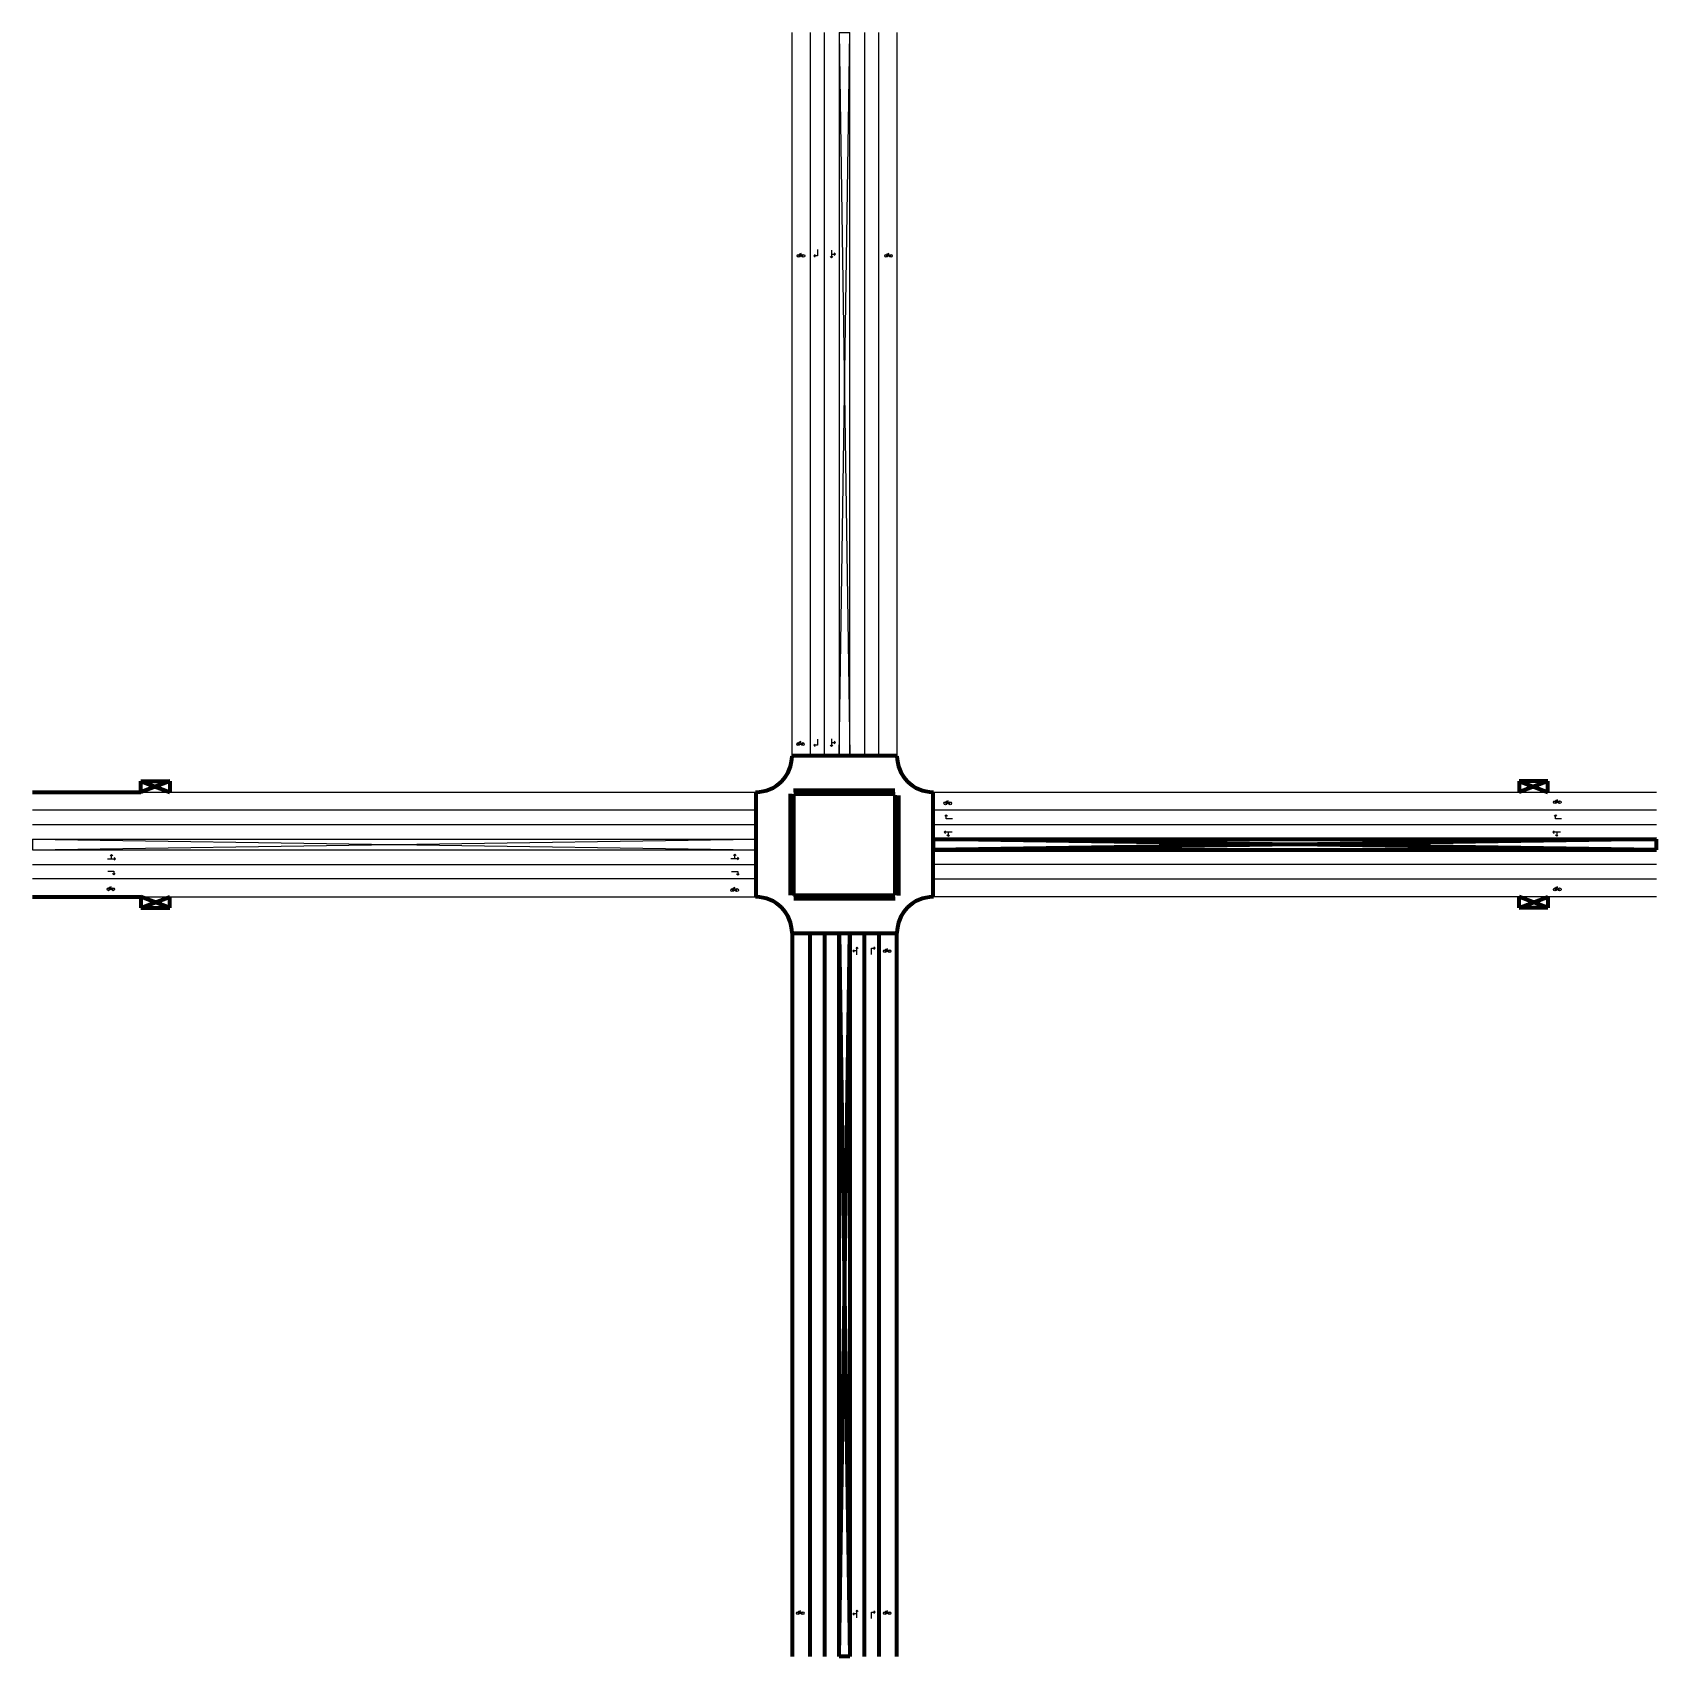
# Model space of a CAD drawing. Header units: millimetres. Extents: x 1748 to 3970, y 2012 to 4049.
# Drawn here: x 1748.4 to 2197.4, y 2012.3 to 2461.3 of the extents above.
import ezdxf

# ---------------------------------------------------------------- set-up
doc = ezdxf.new("R2010")
doc.units = ezdxf.units.MM

msp = doc.modelspace()

# ---------------------------------------------------------------- linework, layer by layer
at = {"lineweight": -3}
for p, q in [((1958.38, 2261.25), (1958.38, 2461.25)), ((1963.38, 2461.25), (1963.38, 2261.25)), ((1967.38, 2261.25), (1967.38, 2461.25)), ((1978.38, 2461.25), (1978.38, 2261.25)), ((1982.38, 2261.25), (1982.38, 2461.25)), ((1987.38, 2461.25), (1987.38, 2261.25))]:
    msp.add_line(p, q, dxfattribs=at)
at = {"color": 3, "lineweight": -3}
for p, q in [((1971.38, 2461.25), (1974.38, 2461.25)), ((1971.38, 2461.25), (1971.38, 2261.25)), ((1971.38, 2261.25), (1974.38, 2461.25)), ((1971.38, 2461.25), (1974.38, 2261.25)), ((1974.38, 2261.25), (1974.38, 2461.25)), ((1971.38, 2261.25), (1974.38, 2261.25)), ((1748.38, 2238.25), (1948.38, 2238.25)), ((1748.38, 2235.25), (1948.38, 2238.25)), ((1748.38, 2238.25), (1948.38, 2235.25)), ((1748.38, 2238.25), (1748.38, 2235.25)), ((1948.38, 2235.25), (1948.38, 2238.25)), ((1748.38, 2235.25), (1948.38, 2235.25))]:
    msp.add_line(p, q, dxfattribs=at)
for p, q in [((1960.2, 2399.5), (1960.6, 2400.1)), ((1960.2, 2399.5), (1961.5, 2399.5)), ((1960.6, 2400.1), (1961.04, 2400.28)), ((1960.6, 2400.1), (1961.5, 2399.5)), ((1964.39, 2399.52), (1964.74, 2399.87)), ((1965.43, 2399.52), (1964.39, 2399.52)), ((1964.39, 2399.52), (1964.74, 2399.17)), ((1965.43, 2401.24), (1965.43, 2399.52)), ((1969.28, 2398.92), (1968.92, 2399.28)), ((1969.28, 2401.06), (1969.28, 2398.92)), ((1969.28, 2399.99), (1970.42, 2399.99)), ((1969.28, 2398.92), (1969.63, 2399.28)), ((1970.42, 2399.99), (1970.07, 2400.35)), ((1970.42, 2399.99), (1970.07, 2399.64)), ((1984.39, 2399.5), (1984.79, 2400.1)), ((1984.39, 2399.5), (1985.69, 2399.5)), ((1984.79, 2400.1), (1985.22, 2400.28)), ((1984.79, 2400.1), (1985.69, 2399.5)), ((1960.06, 2264.52), (1960.46, 2265.12)), ((1960.06, 2264.52), (1961.36, 2264.52)), ((1960.46, 2265.12), (1960.89, 2265.29)), ((1960.46, 2265.12), (1961.36, 2264.52)), ((1964.39, 2264.18), (1964.74, 2264.53)), ((1965.43, 2264.18), (1964.39, 2264.18)), ((1964.39, 2264.18), (1964.74, 2263.83)), ((1965.43, 2265.9), (1965.43, 2264.18)), ((1969.28, 2263.87), (1968.92, 2264.22)), ((1969.28, 2266), (1969.28, 2263.87)), ((1969.28, 2264.93), (1970.42, 2264.93)), ((1969.28, 2263.87), (1969.63, 2264.22)), ((1970.42, 2264.93), (1970.07, 2265.29)), ((1970.42, 2264.93), (1970.07, 2264.58)), ((1748.38, 2251.25), (1948.38, 2251.25)), ((1948.38, 2246.25), (1748.38, 2246.25)), ((2000.77, 2248.14), (2001.17, 2248.74)), ((2000.77, 2248.14), (2002.07, 2248.14)), ((2001.17, 2248.74), (2001.6, 2248.92)), ((2001.17, 2248.74), (2002.07, 2248.14)), ((2169.3, 2248.45), (2169.7, 2249.05)), ((2169.3, 2248.45), (2170.6, 2248.45)), ((2169.7, 2249.05), (2170.13, 2249.23)), ((2169.7, 2249.05), (2170.6, 2248.45)), ((1748.38, 2242.25), (1948.38, 2242.25)), ((2000.48, 2240.17), (2000.83, 2240.52)), ((2000.98, 2244.93), (2000.62, 2244.58)), ((2000.98, 2243.89), (2000.98, 2244.93)), ((2000.98, 2244.93), (2001.33, 2244.58)), ((2002.7, 2243.89), (2000.98, 2243.89)), ((2168.72, 2240.17), (2169.07, 2240.52)), ((2169.41, 2244.93), (2169.05, 2244.58)), ((2169.41, 2243.89), (2169.41, 2244.93)), ((2169.41, 2244.93), (2169.76, 2244.58)), ((2171.13, 2243.89), (2169.41, 2243.89)), ((2002.62, 2240.17), (2000.48, 2240.17)), ((2000.48, 2240.17), (2000.83, 2239.82)), ((2001.55, 2239.02), (2001.2, 2239.38)), ((2001.55, 2240.17), (2001.55, 2239.02)), ((2001.55, 2239.02), (2001.9, 2239.38)), ((2170.86, 2240.17), (2168.72, 2240.17)), ((2168.72, 2240.17), (2169.07, 2239.82)), ((2169.79, 2239.02), (2169.43, 2239.38)), ((2169.79, 2240.17), (2169.79, 2239.02)), ((2169.79, 2239.02), (2170.14, 2239.38)), ((1769.16, 2232.8), (1771.29, 2232.8)), ((1770.22, 2233.95), (1769.87, 2233.59)), ((1770.22, 2232.8), (1770.22, 2233.95)), ((1770.22, 2233.95), (1770.58, 2233.59)), ((1771.29, 2232.8), (1770.94, 2233.16)), ((1771.29, 2232.8), (1770.94, 2232.45)), ((1941.5, 2232.91), (1943.64, 2232.91)), ((1942.57, 2234.06), (1942.21, 2233.71)), ((1942.57, 2232.91), (1942.57, 2234.06)), ((1942.57, 2234.06), (1942.92, 2233.71)), ((1943.64, 2232.91), (1943.28, 2233.27)), ((1943.64, 2232.91), (1943.28, 2232.56)), ((1748.38, 2231.25), (1948.38, 2231.25)), ((1948.38, 2227.25), (1748.38, 2227.25)), ((1769.18, 2229.4), (1770.9, 2229.4)), ((1770.9, 2228.36), (1770.55, 2228.71)), ((1770.9, 2229.4), (1770.9, 2228.36)), ((1770.9, 2228.36), (1771.26, 2228.71)), ((1941.67, 2229.29), (1943.4, 2229.29)), ((1943.4, 2228.25), (1943.04, 2228.6)), ((1943.4, 2229.29), (1943.4, 2228.25)), ((1943.4, 2228.25), (1943.75, 2228.6)), ((1769.39, 2224.38), (1769.79, 2224.97)), ((1769.39, 2224.38), (1770.69, 2224.38)), ((1769.79, 2224.97), (1770.22, 2225.15)), ((1769.79, 2224.97), (1770.69, 2224.38)), ((1941.86, 2224.16), (1942.26, 2224.76)), ((1941.86, 2224.16), (1943.16, 2224.16)), ((1942.26, 2224.76), (1942.69, 2224.93)), ((1942.26, 2224.76), (1943.16, 2224.16)), ((2169.3, 2224.33), (2169.7, 2224.92)), ((2169.3, 2224.33), (2170.6, 2224.33)), ((2169.7, 2224.92), (2170.13, 2225.1)), ((2169.7, 2224.92), (2170.6, 2224.33)), ((1748.38, 2222.25), (1948.38, 2222.25)), ((1975.18, 2207.32), (1975.54, 2207.67)), ((1976.33, 2207.32), (1975.18, 2207.32)), ((1975.18, 2207.32), (1975.54, 2206.96)), ((1976.33, 2208.39), (1975.98, 2208.03)), ((1976.33, 2206.25), (1976.33, 2208.39)), ((1976.33, 2208.39), (1976.68, 2208.03)), ((1980.33, 2206.38), (1980.33, 2208.1)), ((1980.33, 2208.1), (1981.37, 2208.1)), ((1981.37, 2208.1), (1981.02, 2208.45)), ((1981.37, 2208.1), (1981.02, 2207.75)), ((1984.03, 2207.25), (1984.43, 2207.85)), ((1984.03, 2207.25), (1985.33, 2207.25)), ((1984.43, 2207.85), (1984.87, 2208.03)), ((1984.43, 2207.85), (1985.33, 2207.25)), ((1960.39, 2024.82), (1960.83, 2025)), ((1976.33, 2025.08), (1975.98, 2024.72)), ((1976.33, 2022.94), (1976.33, 2025.08)), ((1976.33, 2025.08), (1976.68, 2024.72)), ((1984.43, 2024.82), (1984.87, 2025)), ((1959.99, 2024.23), (1960.39, 2024.82)), ((1959.99, 2024.23), (1961.29, 2024.23)), ((1960.39, 2024.82), (1961.29, 2024.23)), ((1975.18, 2024.01), (1975.54, 2024.36)), ((1976.33, 2024.01), (1975.18, 2024.01)), ((1975.18, 2024.01), (1975.54, 2023.65)), ((1980.33, 2022.77), (1980.33, 2024.49)), ((1980.33, 2024.49), (1981.37, 2024.49)), ((1981.37, 2024.49), (1981.02, 2024.84)), ((1981.37, 2024.49), (1981.02, 2024.14)), ((1984.03, 2024.23), (1984.43, 2024.82)), ((1984.03, 2024.23), (1985.33, 2024.23)), ((1984.43, 2024.82), (1985.33, 2024.23))]:
    msp.add_line(p, q)
at = {"lineweight": 211}
for p, q in [((1987.38, 2261.25), (1958.38, 2261.25)), ((1778.38, 2251.25), (1778.38, 2254.25)), ((1778.38, 2254.25), (1786.38, 2254.25)), ((1778.38, 2254.25), (1786.38, 2251.25)), ((1786.38, 2254.25), (1778.38, 2251.25)), ((1786.38, 2254.25), (1786.38, 2251.25)), ((2167.38, 2254.25), (2159.38, 2254.25)), ((2159.38, 2254.25), (2159.38, 2251.25)), ((2159.38, 2254.25), (2167.38, 2251.25)), ((2167.38, 2254.25), (2159.38, 2251.25)), ((2167.38, 2251.25), (2167.38, 2254.25)), ((1748.38, 2251.25), (1778.38, 2251.25)), ((1948.38, 2251.25), (1948.38, 2222.25)), ((1958.38, 2250.25), (1957.38, 2250.25)), ((1957.88, 2249.75), (1957.38, 2249.75)), ((1958.38, 2249.75), (1957.88, 2249.75)), ((1958.38, 2250.25), (1959.38, 2250.25)), ((1958.38, 2249.75), (1958.88, 2249.75)), ((1958.88, 2249.75), (1959.38, 2249.75)), ((1959.38, 2251.75), (1959.38, 2252.25)), ((1959.38, 2251.25), (1959.38, 2251.75)), ((1959.38, 2251.25), (1959.38, 2250.75)), ((1959.38, 2250.75), (1959.38, 2250.25)), ((1959.88, 2251.75), (1959.88, 2252.25)), ((1959.88, 2251.25), (1959.88, 2251.75)), ((1959.88, 2251.25), (1959.88, 2250.75)), ((1959.88, 2250.75), (1959.88, 2250.25)), ((1960.38, 2251.75), (1960.38, 2252.25)), ((1960.38, 2251.25), (1960.38, 2251.75)), ((1960.38, 2251.25), (1960.38, 2250.75)), ((1960.38, 2250.75), (1960.38, 2250.25)), ((1960.88, 2251.75), (1960.88, 2252.25)), ((1960.88, 2251.25), (1960.88, 2251.75)), ((1960.88, 2251.25), (1960.88, 2250.75)), ((1960.88, 2250.75), (1960.88, 2250.25)), ((1961.38, 2251.75), (1961.38, 2252.25)), ((1961.38, 2251.25), (1961.38, 2251.75)), ((1961.38, 2251.25), (1961.38, 2250.75)), ((1961.38, 2250.75), (1961.38, 2250.25)), ((1961.88, 2251.75), (1961.88, 2252.25)), ((1961.88, 2251.25), (1961.88, 2251.75)), ((1961.88, 2251.25), (1961.88, 2250.75)), ((1961.88, 2250.75), (1961.88, 2250.25)), ((1962.38, 2251.75), (1962.38, 2252.25)), ((1962.38, 2251.25), (1962.38, 2251.75)), ((1962.38, 2251.25), (1962.38, 2250.75)), ((1962.38, 2250.75), (1962.38, 2250.25)), ((1962.88, 2251.75), (1962.88, 2252.25)), ((1962.88, 2251.25), (1962.88, 2251.75)), ((1962.88, 2251.25), (1962.88, 2250.75)), ((1962.88, 2250.75), (1962.88, 2250.25)), ((1963.38, 2251.75), (1963.38, 2252.25)), ((1963.38, 2251.25), (1963.38, 2251.75)), ((1963.38, 2251.25), (1963.38, 2250.75)), ((1963.38, 2250.75), (1963.38, 2250.25)), ((1963.88, 2251.75), (1963.88, 2252.25)), ((1963.88, 2251.25), (1963.88, 2251.75)), ((1963.88, 2251.25), (1963.88, 2250.75)), ((1963.88, 2250.75), (1963.88, 2250.25)), ((1964.38, 2251.75), (1964.38, 2252.25)), ((1964.38, 2251.25), (1964.38, 2251.75)), ((1964.38, 2251.25), (1964.38, 2250.75)), ((1964.38, 2250.75), (1964.38, 2250.25)), ((1964.88, 2251.75), (1964.88, 2252.25)), ((1964.88, 2251.25), (1964.88, 2251.75)), ((1964.88, 2251.25), (1964.88, 2250.75)), ((1964.88, 2250.75), (1964.88, 2250.25)), ((1965.38, 2251.75), (1965.38, 2252.25)), ((1965.38, 2251.25), (1965.38, 2251.75)), ((1965.38, 2251.25), (1965.38, 2250.75)), ((1965.38, 2250.75), (1965.38, 2250.25)), ((1965.88, 2251.75), (1965.88, 2252.25)), ((1965.88, 2251.25), (1965.88, 2251.75)), ((1965.88, 2251.25), (1965.88, 2250.75)), ((1965.88, 2250.75), (1965.88, 2250.25)), ((1966.38, 2251.75), (1966.38, 2252.25)), ((1966.38, 2251.25), (1966.38, 2251.75)), ((1966.38, 2251.25), (1966.38, 2250.75)), ((1966.38, 2250.75), (1966.38, 2250.25)), ((1966.88, 2251.75), (1966.88, 2252.25)), ((1966.88, 2251.25), (1966.88, 2251.75)), ((1966.88, 2251.25), (1966.88, 2250.75)), ((1966.88, 2250.75), (1966.88, 2250.25)), ((1967.38, 2251.75), (1967.38, 2252.25)), ((1967.38, 2251.25), (1967.38, 2251.75)), ((1967.38, 2251.25), (1967.38, 2250.75)), ((1967.38, 2250.75), (1967.38, 2250.25)), ((1967.88, 2251.75), (1967.88, 2252.25)), ((1967.88, 2251.25), (1967.88, 2251.75)), ((1967.88, 2251.25), (1967.88, 2250.75)), ((1967.88, 2250.75), (1967.88, 2250.25)), ((1968.38, 2251.75), (1968.38, 2252.25)), ((1968.38, 2251.25), (1968.38, 2251.75)), ((1968.38, 2251.25), (1968.38, 2250.75)), ((1968.38, 2250.75), (1968.38, 2250.25)), ((1968.88, 2251.75), (1968.88, 2252.25)), ((1968.88, 2251.25), (1968.88, 2251.75)), ((1968.88, 2251.25), (1968.88, 2250.75)), ((1968.88, 2250.75), (1968.88, 2250.25)), ((1969.38, 2251.75), (1969.38, 2252.25)), ((1969.38, 2251.25), (1969.38, 2251.75)), ((1969.38, 2251.25), (1969.38, 2250.75)), ((1969.38, 2250.75), (1969.38, 2250.25)), ((1969.88, 2251.75), (1969.88, 2252.25)), ((1969.88, 2251.25), (1969.88, 2251.75)), ((1969.88, 2251.25), (1969.88, 2250.75)), ((1969.88, 2250.75), (1969.88, 2250.25)), ((1970.38, 2251.75), (1970.38, 2252.25)), ((1970.38, 2251.25), (1970.38, 2251.75)), ((1970.38, 2251.25), (1970.38, 2250.75)), ((1970.38, 2250.75), (1970.38, 2250.25)), ((1970.88, 2251.75), (1970.88, 2252.25)), ((1970.88, 2251.25), (1970.88, 2251.75)), ((1970.88, 2251.25), (1970.88, 2250.75)), ((1970.88, 2250.75), (1970.88, 2250.25)), ((1971.38, 2251.75), (1971.38, 2252.25)), ((1971.38, 2251.25), (1971.38, 2251.75)), ((1971.38, 2251.25), (1971.38, 2250.75)), ((1971.38, 2250.75), (1971.38, 2250.25)), ((1971.88, 2251.75), (1971.88, 2252.25)), ((1971.88, 2251.25), (1971.88, 2251.75)), ((1971.88, 2251.25), (1971.88, 2250.75)), ((1971.88, 2250.75), (1971.88, 2250.25)), ((1972.38, 2251.75), (1972.38, 2252.25)), ((1972.38, 2251.25), (1972.38, 2251.75)), ((1972.38, 2251.25), (1972.38, 2250.75)), ((1972.38, 2250.75), (1972.38, 2250.25)), ((1972.88, 2251.75), (1972.88, 2252.25)), ((1972.88, 2251.25), (1972.88, 2251.75)), ((1972.88, 2251.25), (1972.88, 2250.75)), ((1972.88, 2250.75), (1972.88, 2250.25)), ((1973.38, 2251.75), (1973.38, 2252.25)), ((1973.38, 2251.25), (1973.38, 2251.75)), ((1973.38, 2251.25), (1973.38, 2250.75)), ((1973.38, 2250.75), (1973.38, 2250.25)), ((1973.88, 2251.75), (1973.88, 2252.25)), ((1973.88, 2251.25), (1973.88, 2251.75)), ((1973.88, 2251.25), (1973.88, 2250.75)), ((1973.88, 2250.75), (1973.88, 2250.25)), ((1974.38, 2251.75), (1974.38, 2252.25)), ((1974.38, 2251.25), (1974.38, 2251.75)), ((1974.38, 2251.25), (1974.38, 2250.75)), ((1974.38, 2250.75), (1974.38, 2250.25)), ((1974.88, 2251.75), (1974.88, 2252.25)), ((1974.88, 2251.25), (1974.88, 2251.75)), ((1974.88, 2251.25), (1974.88, 2250.75)), ((1974.88, 2250.75), (1974.88, 2250.25)), ((1975.38, 2251.75), (1975.38, 2252.25)), ((1975.38, 2251.25), (1975.38, 2251.75)), ((1975.38, 2251.25), (1975.38, 2250.75)), ((1975.38, 2250.75), (1975.38, 2250.25)), ((1975.88, 2251.75), (1975.88, 2252.25)), ((1975.88, 2251.25), (1975.88, 2251.75)), ((1975.88, 2251.25), (1975.88, 2250.75)), ((1975.88, 2250.75), (1975.88, 2250.25)), ((1976.38, 2251.75), (1976.38, 2252.25)), ((1976.38, 2251.25), (1976.38, 2251.75)), ((1976.38, 2251.25), (1976.38, 2250.75)), ((1976.38, 2250.75), (1976.38, 2250.25)), ((1976.88, 2251.75), (1976.88, 2252.25)), ((1976.88, 2251.25), (1976.88, 2251.75)), ((1976.88, 2251.25), (1976.88, 2250.75)), ((1976.88, 2250.75), (1976.88, 2250.25)), ((1977.38, 2251.75), (1977.38, 2252.25)), ((1977.38, 2251.25), (1977.38, 2251.75)), ((1977.38, 2251.25), (1977.38, 2250.75)), ((1977.38, 2250.75), (1977.38, 2250.25)), ((1977.88, 2251.25), (1977.88, 2252.25)), ((1977.88, 2251.25), (1977.88, 2250.25)), ((1978.38, 2251.75), (1978.38, 2252.25)), ((1978.38, 2251.25), (1978.38, 2251.75)), ((1978.38, 2251.25), (1978.38, 2250.75)), ((1978.38, 2250.75), (1978.38, 2250.25)), ((1978.88, 2251.75), (1978.88, 2252.25)), ((1978.88, 2251.25), (1978.88, 2251.75)), ((1978.88, 2251.25), (1978.88, 2250.75)), ((1978.88, 2250.75), (1978.88, 2250.25)), ((1979.38, 2251.75), (1979.38, 2252.25)), ((1979.38, 2251.25), (1979.38, 2251.75)), ((1979.38, 2251.25), (1979.38, 2250.75)), ((1979.38, 2250.75), (1979.38, 2250.25)), ((1979.88, 2251.75), (1979.88, 2252.25)), ((1979.88, 2251.25), (1979.88, 2251.75)), ((1979.88, 2251.25), (1979.88, 2250.75)), ((1979.88, 2250.75), (1979.88, 2250.25)), ((1980.38, 2251.75), (1980.38, 2252.25)), ((1980.38, 2251.25), (1980.38, 2251.75)), ((1980.38, 2251.25), (1980.38, 2250.75)), ((1980.38, 2250.75), (1980.38, 2250.25)), ((1980.88, 2251.75), (1980.88, 2252.25)), ((1980.88, 2251.25), (1980.88, 2251.75)), ((1980.88, 2251.25), (1980.88, 2250.75)), ((1980.88, 2250.75), (1980.88, 2250.25)), ((1981.38, 2251.75), (1981.38, 2252.25)), ((1981.38, 2251.25), (1981.38, 2251.75)), ((1981.38, 2251.25), (1981.38, 2250.75)), ((1981.38, 2250.75), (1981.38, 2250.25)), ((1981.88, 2251.75), (1981.88, 2252.25)), ((1981.88, 2251.25), (1981.88, 2251.75)), ((1981.88, 2251.25), (1981.88, 2250.75)), ((1981.88, 2250.75), (1981.88, 2250.25)), ((1982.38, 2251.75), (1982.38, 2252.25)), ((1982.38, 2251.25), (1982.38, 2251.75)), ((1982.38, 2251.25), (1982.38, 2250.75)), ((1982.38, 2250.75), (1982.38, 2250.25)), ((1982.88, 2251.75), (1982.88, 2252.25)), ((1982.88, 2251.25), (1982.88, 2251.75)), ((1982.88, 2251.25), (1982.88, 2250.75)), ((1982.88, 2250.75), (1982.88, 2250.25)), ((1983.38, 2251.75), (1983.38, 2252.25)), ((1983.38, 2251.25), (1983.38, 2251.75)), ((1983.38, 2251.25), (1983.38, 2250.75)), ((1983.38, 2250.75), (1983.38, 2250.25)), ((1983.88, 2251.75), (1983.88, 2252.25)), ((1983.88, 2251.25), (1983.88, 2251.75)), ((1983.88, 2251.25), (1983.88, 2250.75)), ((1983.88, 2250.75), (1983.88, 2250.25)), ((1984.38, 2251.75), (1984.38, 2252.25)), ((1984.38, 2251.25), (1984.38, 2251.75)), ((1984.38, 2251.25), (1984.38, 2250.75)), ((1984.38, 2250.75), (1984.38, 2250.25)), ((1984.88, 2251.75), (1984.88, 2252.25)), ((1984.88, 2251.25), (1984.88, 2251.75)), ((1984.88, 2251.25), (1984.88, 2250.75)), ((1984.88, 2250.75), (1984.88, 2250.25)), ((1985.38, 2251.75), (1985.38, 2252.25)), ((1985.38, 2251.25), (1985.38, 2251.75)), ((1985.38, 2251.25), (1985.38, 2250.75)), ((1985.38, 2250.75), (1985.38, 2250.25)), ((1985.88, 2251.75), (1985.88, 2252.25)), ((1985.88, 2251.25), (1985.88, 2251.75)), ((1985.88, 2251.25), (1985.88, 2250.75)), ((1985.88, 2250.75), (1985.88, 2250.25)), ((1986.38, 2251.75), (1986.38, 2252.25)), ((1986.38, 2251.25), (1986.38, 2251.75)), ((1986.38, 2251.25), (1986.38, 2250.75)), ((1986.38, 2250.75), (1986.38, 2250.25)), ((1986.88, 2249.85), (1986.38, 2249.85)), ((1987.38, 2249.85), (1986.88, 2249.85)), ((1987.38, 2249.85), (1987.88, 2249.85)), ((1987.88, 2249.85), (1988.38, 2249.85)), ((1997.38, 2222.25), (1997.38, 2251.25)), ((1957.88, 2249.25), (1957.38, 2249.25)), ((1957.88, 2248.75), (1957.38, 2248.75)), ((1957.88, 2248.25), (1957.38, 2248.25)), ((1957.88, 2247.75), (1957.38, 2247.75)), ((1957.88, 2247.25), (1957.38, 2247.25)), ((1957.88, 2246.75), (1957.38, 2246.75)), ((1957.88, 2246.25), (1957.38, 2246.25)), ((1957.88, 2245.75), (1957.38, 2245.75)), ((1957.88, 2245.25), (1957.38, 2245.25)), ((1958.38, 2249.25), (1957.88, 2249.25)), ((1958.38, 2248.75), (1957.88, 2248.75)), ((1958.38, 2248.25), (1957.88, 2248.25)), ((1958.38, 2247.75), (1957.88, 2247.75)), ((1958.38, 2247.25), (1957.88, 2247.25)), ((1958.38, 2246.75), (1957.88, 2246.75)), ((1958.38, 2246.25), (1957.88, 2246.25)), ((1958.38, 2245.75), (1957.88, 2245.75)), ((1958.38, 2245.25), (1957.88, 2245.25)), ((1958.38, 2249.25), (1958.88, 2249.25)), ((1958.38, 2248.75), (1958.88, 2248.75)), ((1958.38, 2248.25), (1958.88, 2248.25)), ((1958.38, 2247.75), (1958.88, 2247.75)), ((1958.38, 2247.25), (1958.88, 2247.25)), ((1958.38, 2246.75), (1958.88, 2246.75)), ((1958.38, 2246.25), (1958.88, 2246.25)), ((1958.38, 2245.75), (1958.88, 2245.75)), ((1958.38, 2245.25), (1958.88, 2245.25)), ((1958.88, 2249.25), (1959.38, 2249.25)), ((1958.88, 2248.75), (1959.38, 2248.75)), ((1958.88, 2248.25), (1959.38, 2248.25)), ((1958.88, 2247.75), (1959.38, 2247.75)), ((1958.88, 2247.25), (1959.38, 2247.25)), ((1958.88, 2246.75), (1959.38, 2246.75)), ((1958.88, 2246.25), (1959.38, 2246.25)), ((1958.88, 2245.75), (1959.38, 2245.75)), ((1958.88, 2245.25), (1959.38, 2245.25)), ((1986.88, 2249.25), (1986.38, 2249.25)), ((1986.88, 2248.75), (1986.38, 2248.75)), ((1986.88, 2248.25), (1986.38, 2248.25)), ((1986.88, 2247.75), (1986.38, 2247.75)), ((1986.88, 2247.25), (1986.38, 2247.25)), ((1986.88, 2246.75), (1986.38, 2246.75)), ((1986.88, 2246.25), (1986.38, 2246.25)), ((1986.88, 2245.75), (1986.38, 2245.75)), ((1986.88, 2245.25), (1986.38, 2245.25)), ((1987.38, 2249.25), (1986.88, 2249.25)), ((1987.38, 2248.75), (1986.88, 2248.75)), ((1987.38, 2248.25), (1986.88, 2248.25)), ((1987.38, 2247.75), (1986.88, 2247.75)), ((1987.38, 2247.25), (1986.88, 2247.25)), ((1987.38, 2246.75), (1986.88, 2246.75)), ((1987.38, 2246.25), (1986.88, 2246.25)), ((1987.38, 2245.75), (1986.88, 2245.75)), ((1987.38, 2245.25), (1986.88, 2245.25)), ((1987.38, 2249.25), (1987.88, 2249.25)), ((1987.38, 2248.75), (1987.88, 2248.75)), ((1987.38, 2248.25), (1987.88, 2248.25)), ((1987.38, 2247.75), (1987.88, 2247.75)), ((1987.38, 2247.25), (1987.88, 2247.25)), ((1987.38, 2246.75), (1987.88, 2246.75)), ((1987.38, 2246.25), (1987.88, 2246.25)), ((1987.38, 2245.75), (1987.88, 2245.75)), ((1987.38, 2245.25), (1987.88, 2245.25)), ((1987.88, 2249.25), (1988.38, 2249.25)), ((1987.88, 2248.75), (1988.38, 2248.75)), ((1987.88, 2248.25), (1988.38, 2248.25)), ((1987.88, 2247.75), (1988.38, 2247.75)), ((1987.88, 2247.25), (1988.38, 2247.25)), ((1987.88, 2246.75), (1988.38, 2246.75)), ((1987.88, 2246.25), (1988.38, 2246.25)), ((1987.88, 2245.75), (1988.38, 2245.75)), ((1987.88, 2245.25), (1988.38, 2245.25)), ((1957.88, 2244.75), (1957.38, 2244.75)), ((1957.88, 2244.25), (1957.38, 2244.25)), ((1957.88, 2243.75), (1957.38, 2243.75)), ((1957.88, 2243.25), (1957.38, 2243.25)), ((1957.88, 2242.75), (1957.38, 2242.75)), ((1957.88, 2242.25), (1957.38, 2242.25)), ((1957.88, 2241.75), (1957.38, 2241.75)), ((1957.88, 2241.25), (1957.38, 2241.25)), ((1957.88, 2240.75), (1957.38, 2240.75)), ((1958.38, 2244.75), (1957.88, 2244.75)), ((1958.38, 2244.25), (1957.88, 2244.25)), ((1958.38, 2243.75), (1957.88, 2243.75)), ((1958.38, 2243.25), (1957.88, 2243.25)), ((1958.38, 2242.75), (1957.88, 2242.75)), ((1958.38, 2242.25), (1957.88, 2242.25)), ((1958.38, 2241.75), (1957.88, 2241.75)), ((1958.38, 2241.25), (1957.88, 2241.25)), ((1958.38, 2240.75), (1957.88, 2240.75)), ((1958.38, 2244.75), (1958.88, 2244.75)), ((1958.38, 2244.25), (1958.88, 2244.25)), ((1958.38, 2243.75), (1958.88, 2243.75)), ((1958.38, 2243.25), (1958.88, 2243.25)), ((1958.38, 2242.75), (1958.88, 2242.75)), ((1958.38, 2242.25), (1958.88, 2242.25)), ((1958.38, 2241.75), (1958.88, 2241.75)), ((1958.38, 2241.25), (1958.88, 2241.25)), ((1958.38, 2240.75), (1958.88, 2240.75)), ((1958.88, 2244.75), (1959.38, 2244.75)), ((1958.88, 2244.25), (1959.38, 2244.25)), ((1958.88, 2243.75), (1959.38, 2243.75)), ((1958.88, 2243.25), (1959.38, 2243.25)), ((1958.88, 2242.75), (1959.38, 2242.75)), ((1958.88, 2242.25), (1959.38, 2242.25)), ((1958.88, 2241.75), (1959.38, 2241.75)), ((1958.88, 2241.25), (1959.38, 2241.25)), ((1958.88, 2240.75), (1959.38, 2240.75)), ((1986.88, 2244.75), (1986.38, 2244.75)), ((1986.88, 2244.25), (1986.38, 2244.25)), ((1986.88, 2243.75), (1986.38, 2243.75)), ((1986.88, 2243.25), (1986.38, 2243.25)), ((1986.88, 2242.75), (1986.38, 2242.75)), ((1986.88, 2242.25), (1986.38, 2242.25)), ((1986.88, 2241.75), (1986.38, 2241.75)), ((1986.88, 2241.25), (1986.38, 2241.25)), ((1987.38, 2240.75), (1986.38, 2240.75)), ((1987.38, 2244.75), (1986.88, 2244.75)), ((1987.38, 2244.25), (1986.88, 2244.25)), ((1987.38, 2243.75), (1986.88, 2243.75)), ((1987.38, 2243.25), (1986.88, 2243.25)), ((1987.38, 2242.75), (1986.88, 2242.75)), ((1987.38, 2242.25), (1986.88, 2242.25)), ((1987.38, 2241.75), (1986.88, 2241.75)), ((1987.38, 2241.25), (1986.88, 2241.25)), ((1987.38, 2244.75), (1987.88, 2244.75)), ((1987.38, 2244.25), (1987.88, 2244.25)), ((1987.38, 2243.75), (1987.88, 2243.75)), ((1987.38, 2243.25), (1987.88, 2243.25)), ((1987.38, 2242.75), (1987.88, 2242.75)), ((1987.38, 2242.25), (1987.88, 2242.25)), ((1987.38, 2241.75), (1987.88, 2241.75)), ((1987.38, 2241.25), (1987.88, 2241.25)), ((1987.38, 2240.75), (1988.38, 2240.75)), ((1987.88, 2244.75), (1988.38, 2244.75)), ((1987.88, 2244.25), (1988.38, 2244.25)), ((1987.88, 2243.75), (1988.38, 2243.75)), ((1987.88, 2243.25), (1988.38, 2243.25)), ((1987.88, 2242.75), (1988.38, 2242.75)), ((1987.88, 2242.25), (1988.38, 2242.25)), ((1987.88, 2241.75), (1988.38, 2241.75)), ((1987.88, 2241.25), (1988.38, 2241.25)), ((1957.88, 2240.25), (1957.38, 2240.25)), ((1957.88, 2239.75), (1957.38, 2239.75)), ((1957.88, 2239.25), (1957.38, 2239.25)), ((1957.88, 2238.75), (1957.38, 2238.75)), ((1957.88, 2238.25), (1957.38, 2238.25)), ((1957.88, 2237.75), (1957.38, 2237.75)), ((1957.88, 2237.25), (1957.38, 2237.25)), ((1957.88, 2236.75), (1957.38, 2236.75)), ((1957.88, 2236.25), (1957.38, 2236.25)), ((1958.38, 2240.25), (1957.88, 2240.25)), ((1958.38, 2239.75), (1957.88, 2239.75)), ((1958.38, 2239.25), (1957.88, 2239.25)), ((1958.38, 2238.75), (1957.88, 2238.75)), ((1958.38, 2238.25), (1957.88, 2238.25)), ((1958.38, 2237.75), (1957.88, 2237.75)), ((1958.38, 2237.25), (1957.88, 2237.25)), ((1958.38, 2236.75), (1957.88, 2236.75)), ((1958.38, 2236.25), (1957.88, 2236.25)), ((1958.38, 2240.25), (1958.88, 2240.25)), ((1958.38, 2239.75), (1958.88, 2239.75)), ((1958.38, 2239.25), (1958.88, 2239.25)), ((1958.38, 2238.75), (1958.88, 2238.75)), ((1958.38, 2238.25), (1958.88, 2238.25)), ((1958.38, 2237.75), (1958.88, 2237.75)), ((1958.38, 2237.25), (1958.88, 2237.25)), ((1958.38, 2236.75), (1958.88, 2236.75)), ((1958.38, 2236.25), (1958.88, 2236.25)), ((1958.88, 2240.25), (1959.38, 2240.25)), ((1958.88, 2239.75), (1959.38, 2239.75)), ((1958.88, 2239.25), (1959.38, 2239.25)), ((1958.88, 2238.75), (1959.38, 2238.75)), ((1958.88, 2238.25), (1959.38, 2238.25)), ((1958.88, 2237.75), (1959.38, 2237.75)), ((1958.88, 2237.25), (1959.38, 2237.25)), ((1958.88, 2236.75), (1959.38, 2236.75)), ((1958.88, 2236.25), (1959.38, 2236.25)), ((1986.88, 2240.25), (1986.38, 2240.25)), ((1986.88, 2239.75), (1986.38, 2239.75)), ((1986.88, 2239.25), (1986.38, 2239.25)), ((1986.88, 2238.75), (1986.38, 2238.75)), ((1986.88, 2238.25), (1986.38, 2238.25)), ((1986.88, 2237.75), (1986.38, 2237.75)), ((1986.88, 2237.25), (1986.38, 2237.25)), ((1986.88, 2236.75), (1986.38, 2236.75)), ((1986.88, 2236.25), (1986.38, 2236.25)), ((1987.38, 2240.25), (1986.88, 2240.25)), ((1987.38, 2239.75), (1986.88, 2239.75)), ((1987.38, 2239.25), (1986.88, 2239.25)), ((1987.38, 2238.75), (1986.88, 2238.75)), ((1987.38, 2238.25), (1986.88, 2238.25)), ((1987.38, 2237.75), (1986.88, 2237.75)), ((1987.38, 2237.25), (1986.88, 2237.25)), ((1987.38, 2236.75), (1986.88, 2236.75)), ((1987.38, 2236.25), (1986.88, 2236.25)), ((1987.38, 2240.25), (1987.88, 2240.25)), ((1987.38, 2239.75), (1987.88, 2239.75)), ((1987.38, 2239.25), (1987.88, 2239.25)), ((1987.38, 2238.75), (1987.88, 2238.75)), ((1987.38, 2238.25), (1987.88, 2238.25)), ((1987.38, 2237.75), (1987.88, 2237.75)), ((1987.38, 2237.25), (1987.88, 2237.25)), ((1987.38, 2236.75), (1987.88, 2236.75)), ((1987.38, 2236.25), (1987.88, 2236.25)), ((1987.88, 2240.25), (1988.38, 2240.25)), ((1987.88, 2239.75), (1988.38, 2239.75)), ((1987.88, 2239.25), (1988.38, 2239.25)), ((1987.88, 2238.75), (1988.38, 2238.75)), ((1987.88, 2238.25), (1988.38, 2238.25)), ((1987.88, 2237.75), (1988.38, 2237.75)), ((1987.88, 2237.25), (1988.38, 2237.25)), ((1987.88, 2236.75), (1988.38, 2236.75)), ((1987.88, 2236.25), (1988.38, 2236.25)), ((1957.88, 2235.75), (1957.38, 2235.75)), ((1957.88, 2235.25), (1957.38, 2235.25)), ((1957.88, 2234.75), (1957.38, 2234.75)), ((1957.88, 2234.25), (1957.38, 2234.25)), ((1957.88, 2233.75), (1957.38, 2233.75)), ((1957.88, 2233.25), (1957.38, 2233.25)), ((1957.88, 2232.75), (1957.38, 2232.75)), ((1957.88, 2232.25), (1957.38, 2232.25)), ((1957.88, 2231.75), (1957.38, 2231.75)), ((1958.38, 2235.75), (1957.88, 2235.75)), ((1958.38, 2235.25), (1957.88, 2235.25)), ((1958.38, 2234.75), (1957.88, 2234.75)), ((1958.38, 2234.25), (1957.88, 2234.25)), ((1958.38, 2233.75), (1957.88, 2233.75)), ((1958.38, 2233.25), (1957.88, 2233.25)), ((1958.38, 2232.75), (1957.88, 2232.75)), ((1958.38, 2232.25), (1957.88, 2232.25)), ((1958.38, 2231.75), (1957.88, 2231.75)), ((1958.38, 2235.75), (1958.88, 2235.75)), ((1958.38, 2235.25), (1958.88, 2235.25)), ((1958.38, 2234.75), (1958.88, 2234.75)), ((1958.38, 2234.25), (1958.88, 2234.25)), ((1958.38, 2233.75), (1958.88, 2233.75)), ((1958.38, 2233.25), (1958.88, 2233.25)), ((1958.38, 2232.75), (1958.88, 2232.75)), ((1958.38, 2232.25), (1958.88, 2232.25)), ((1958.38, 2231.75), (1958.88, 2231.75)), ((1958.88, 2235.75), (1959.38, 2235.75)), ((1958.88, 2235.25), (1959.38, 2235.25)), ((1958.88, 2234.75), (1959.38, 2234.75)), ((1958.88, 2234.25), (1959.38, 2234.25)), ((1958.88, 2233.75), (1959.38, 2233.75)), ((1958.88, 2233.25), (1959.38, 2233.25)), ((1958.88, 2232.75), (1959.38, 2232.75)), ((1958.88, 2232.25), (1959.38, 2232.25)), ((1958.88, 2231.75), (1959.38, 2231.75)), ((1986.88, 2235.75), (1986.38, 2235.75)), ((1986.88, 2235.25), (1986.38, 2235.25)), ((1986.88, 2234.75), (1986.38, 2234.75)), ((1986.88, 2234.25), (1986.38, 2234.25)), ((1986.88, 2233.75), (1986.38, 2233.75)), ((1986.88, 2233.25), (1986.38, 2233.25)), ((1986.88, 2232.75), (1986.38, 2232.75)), ((1986.88, 2232.25), (1986.38, 2232.25)), ((1986.88, 2231.75), (1986.38, 2231.75)), ((1987.38, 2235.75), (1986.88, 2235.75)), ((1987.38, 2235.25), (1986.88, 2235.25)), ((1987.38, 2234.75), (1986.88, 2234.75)), ((1987.38, 2234.25), (1986.88, 2234.25)), ((1987.38, 2233.75), (1986.88, 2233.75)), ((1987.38, 2233.25), (1986.88, 2233.25)), ((1987.38, 2232.75), (1986.88, 2232.75)), ((1987.38, 2232.25), (1986.88, 2232.25)), ((1987.38, 2231.75), (1986.88, 2231.75)), ((1987.38, 2235.75), (1987.88, 2235.75)), ((1987.38, 2235.25), (1987.88, 2235.25)), ((1987.38, 2234.75), (1987.88, 2234.75)), ((1987.38, 2234.25), (1987.88, 2234.25)), ((1987.38, 2233.75), (1987.88, 2233.75)), ((1987.38, 2233.25), (1987.88, 2233.25)), ((1987.38, 2232.75), (1987.88, 2232.75)), ((1987.38, 2232.25), (1987.88, 2232.25)), ((1987.38, 2231.75), (1987.88, 2231.75)), ((1987.88, 2235.75), (1988.38, 2235.75)), ((1987.88, 2235.25), (1988.38, 2235.25)), ((1987.88, 2234.75), (1988.38, 2234.75)), ((1987.88, 2234.25), (1988.38, 2234.25)), ((1987.88, 2233.75), (1988.38, 2233.75)), ((1987.88, 2233.25), (1988.38, 2233.25)), ((1987.88, 2232.75), (1988.38, 2232.75)), ((1987.88, 2232.25), (1988.38, 2232.25)), ((1987.88, 2231.75), (1988.38, 2231.75)), ((1958.38, 2231.25), (1957.38, 2231.25)), ((1957.88, 2230.75), (1957.38, 2230.75)), ((1957.88, 2230.25), (1957.38, 2230.25)), ((1957.88, 2229.75), (1957.38, 2229.75)), ((1957.88, 2229.25), (1957.38, 2229.25)), ((1957.88, 2228.75), (1957.38, 2228.75)), ((1957.88, 2228.25), (1957.38, 2228.25)), ((1957.88, 2227.75), (1957.38, 2227.75)), ((1957.88, 2227.25), (1957.38, 2227.25)), ((1958.38, 2230.75), (1957.88, 2230.75)), ((1958.38, 2230.25), (1957.88, 2230.25)), ((1958.38, 2229.75), (1957.88, 2229.75)), ((1958.38, 2229.25), (1957.88, 2229.25)), ((1958.38, 2228.75), (1957.88, 2228.75)), ((1958.38, 2228.25), (1957.88, 2228.25)), ((1958.38, 2227.75), (1957.88, 2227.75)), ((1958.38, 2227.25), (1957.88, 2227.25)), ((1958.38, 2231.25), (1959.38, 2231.25)), ((1958.38, 2230.75), (1958.88, 2230.75)), ((1958.38, 2230.25), (1958.88, 2230.25)), ((1958.38, 2229.75), (1958.88, 2229.75)), ((1958.38, 2229.25), (1958.88, 2229.25)), ((1958.38, 2228.75), (1958.88, 2228.75)), ((1958.38, 2228.25), (1958.88, 2228.25)), ((1958.38, 2227.75), (1958.88, 2227.75)), ((1958.38, 2227.25), (1958.88, 2227.25)), ((1958.88, 2230.75), (1959.38, 2230.75)), ((1958.88, 2230.25), (1959.38, 2230.25)), ((1958.88, 2229.75), (1959.38, 2229.75)), ((1958.88, 2229.25), (1959.38, 2229.25)), ((1958.88, 2228.75), (1959.38, 2228.75)), ((1958.88, 2228.25), (1959.38, 2228.25)), ((1958.88, 2227.75), (1959.38, 2227.75)), ((1958.88, 2227.25), (1959.38, 2227.25)), ((1986.88, 2231.25), (1986.38, 2231.25)), ((1986.88, 2230.75), (1986.38, 2230.75)), ((1986.88, 2230.25), (1986.38, 2230.25)), ((1986.88, 2229.75), (1986.38, 2229.75)), ((1986.88, 2229.25), (1986.38, 2229.25)), ((1986.88, 2228.75), (1986.38, 2228.75)), ((1986.88, 2228.25), (1986.38, 2228.25)), ((1986.88, 2227.75), (1986.38, 2227.75)), ((1986.88, 2227.25), (1986.38, 2227.25)), ((1987.38, 2231.25), (1986.88, 2231.25)), ((1987.38, 2230.75), (1986.88, 2230.75)), ((1987.38, 2230.25), (1986.88, 2230.25)), ((1987.38, 2229.75), (1986.88, 2229.75)), ((1987.38, 2229.25), (1986.88, 2229.25)), ((1987.38, 2228.75), (1986.88, 2228.75)), ((1987.38, 2228.25), (1986.88, 2228.25)), ((1987.38, 2227.75), (1986.88, 2227.75)), ((1987.38, 2227.25), (1986.88, 2227.25)), ((1987.38, 2231.25), (1987.88, 2231.25)), ((1987.38, 2230.75), (1987.88, 2230.75)), ((1987.38, 2230.25), (1987.88, 2230.25)), ((1987.38, 2229.75), (1987.88, 2229.75)), ((1987.38, 2229.25), (1987.88, 2229.25)), ((1987.38, 2228.75), (1987.88, 2228.75)), ((1987.38, 2228.25), (1987.88, 2228.25)), ((1987.38, 2227.75), (1987.88, 2227.75)), ((1987.38, 2227.25), (1987.88, 2227.25)), ((1987.88, 2231.25), (1988.38, 2231.25)), ((1987.88, 2230.75), (1988.38, 2230.75)), ((1987.88, 2230.25), (1988.38, 2230.25)), ((1987.88, 2229.75), (1988.38, 2229.75)), ((1987.88, 2229.25), (1988.38, 2229.25)), ((1987.88, 2228.75), (1988.38, 2228.75)), ((1987.88, 2228.25), (1988.38, 2228.25)), ((1987.88, 2227.75), (1988.38, 2227.75)), ((1987.88, 2227.25), (1988.38, 2227.25)), ((1957.88, 2226.75), (1957.38, 2226.75)), ((1957.88, 2226.25), (1957.38, 2226.25)), ((1957.88, 2225.75), (1957.38, 2225.75)), ((1957.88, 2225.25), (1957.38, 2225.25)), ((1957.88, 2224.75), (1957.38, 2224.75)), ((1957.88, 2224.25), (1957.38, 2224.25)), ((1957.88, 2223.75), (1957.38, 2223.75)), ((1957.88, 2223.25), (1957.38, 2223.25)), ((1958.38, 2226.75), (1957.88, 2226.75)), ((1958.38, 2226.25), (1957.88, 2226.25)), ((1958.38, 2225.75), (1957.88, 2225.75)), ((1958.38, 2225.25), (1957.88, 2225.25)), ((1958.38, 2224.75), (1957.88, 2224.75)), ((1958.38, 2224.25), (1957.88, 2224.25)), ((1958.38, 2223.75), (1957.88, 2223.75)), ((1958.38, 2223.25), (1957.88, 2223.25)), ((1958.38, 2226.75), (1958.88, 2226.75)), ((1958.38, 2226.25), (1958.88, 2226.25)), ((1958.38, 2225.75), (1958.88, 2225.75)), ((1958.38, 2225.25), (1958.88, 2225.25)), ((1958.38, 2224.75), (1958.88, 2224.75)), ((1958.38, 2224.25), (1958.88, 2224.25)), ((1958.38, 2223.75), (1958.88, 2223.75)), ((1958.38, 2223.25), (1958.88, 2223.25)), ((1958.88, 2226.75), (1959.38, 2226.75)), ((1958.88, 2226.25), (1959.38, 2226.25)), ((1958.88, 2225.75), (1959.38, 2225.75)), ((1958.88, 2225.25), (1959.38, 2225.25)), ((1958.88, 2224.75), (1959.38, 2224.75)), ((1958.88, 2224.25), (1959.38, 2224.25)), ((1958.88, 2223.75), (1959.38, 2223.75)), ((1958.88, 2223.25), (1959.38, 2223.25)), ((1959.38, 2222.75), (1959.38, 2223.25)), ((1959.38, 2222.25), (1959.38, 2222.75)), ((1959.88, 2222.75), (1959.88, 2223.25)), ((1959.88, 2222.25), (1959.88, 2222.75)), ((1960.38, 2222.75), (1960.38, 2223.25)), ((1960.38, 2222.25), (1960.38, 2222.75)), ((1960.88, 2222.75), (1960.88, 2223.25)), ((1960.88, 2222.25), (1960.88, 2222.75)), ((1961.38, 2222.75), (1961.38, 2223.25)), ((1961.38, 2222.25), (1961.38, 2222.75)), ((1961.88, 2222.75), (1961.88, 2223.25)), ((1961.88, 2222.25), (1961.88, 2222.75)), ((1962.38, 2222.75), (1962.38, 2223.25)), ((1962.38, 2222.25), (1962.38, 2222.75)), ((1962.88, 2222.75), (1962.88, 2223.25)), ((1962.88, 2222.25), (1962.88, 2222.75)), ((1963.38, 2222.75), (1963.38, 2223.25)), ((1963.38, 2222.25), (1963.38, 2222.75)), ((1963.88, 2222.75), (1963.88, 2223.25)), ((1963.88, 2222.25), (1963.88, 2222.75)), ((1964.38, 2222.75), (1964.38, 2223.25)), ((1964.38, 2222.25), (1964.38, 2222.75)), ((1964.88, 2222.75), (1964.88, 2223.25)), ((1964.88, 2222.25), (1964.88, 2222.75)), ((1965.38, 2222.75), (1965.38, 2223.25)), ((1965.38, 2222.25), (1965.38, 2222.75)), ((1965.88, 2222.75), (1965.88, 2223.25)), ((1965.88, 2222.25), (1965.88, 2222.75)), ((1966.38, 2222.75), (1966.38, 2223.25)), ((1966.38, 2222.25), (1966.38, 2222.75)), ((1966.88, 2222.75), (1966.88, 2223.25)), ((1966.88, 2222.25), (1966.88, 2222.75)), ((1967.38, 2222.75), (1967.38, 2223.25)), ((1967.38, 2222.25), (1967.38, 2222.75)), ((1967.88, 2222.75), (1967.88, 2223.25)), ((1967.88, 2222.25), (1967.88, 2222.75)), ((1968.38, 2222.75), (1968.38, 2223.25)), ((1968.38, 2222.25), (1968.38, 2222.75)), ((1968.88, 2222.75), (1968.88, 2223.25)), ((1968.88, 2222.25), (1968.88, 2222.75)), ((1969.38, 2222.75), (1969.38, 2223.25)), ((1969.38, 2222.25), (1969.38, 2222.75)), ((1969.88, 2222.75), (1969.88, 2223.25)), ((1969.88, 2222.25), (1969.88, 2222.75)), ((1970.38, 2222.75), (1970.38, 2223.25)), ((1970.38, 2222.25), (1970.38, 2222.75)), ((1970.88, 2222.75), (1970.88, 2223.25)), ((1970.88, 2222.25), (1970.88, 2222.75)), ((1971.38, 2222.75), (1971.38, 2223.25)), ((1971.38, 2222.25), (1971.38, 2222.75)), ((1971.88, 2222.75), (1971.88, 2223.25)), ((1971.88, 2222.25), (1971.88, 2222.75)), ((1972.38, 2222.75), (1972.38, 2223.25)), ((1972.38, 2222.25), (1972.38, 2222.75)), ((1972.88, 2222.75), (1972.88, 2223.25)), ((1972.88, 2222.25), (1972.88, 2222.75)), ((1973.38, 2222.75), (1973.38, 2223.25)), ((1973.38, 2222.25), (1973.38, 2222.75)), ((1973.88, 2222.75), (1973.88, 2223.25)), ((1973.88, 2222.25), (1973.88, 2222.75)), ((1974.38, 2222.75), (1974.38, 2223.25)), ((1974.38, 2222.25), (1974.38, 2222.75)), ((1974.88, 2222.75), (1974.88, 2223.25)), ((1974.88, 2222.25), (1974.88, 2222.75)), ((1975.38, 2222.75), (1975.38, 2223.25)), ((1975.38, 2222.25), (1975.38, 2222.75)), ((1975.88, 2222.75), (1975.88, 2223.25)), ((1975.88, 2222.25), (1975.88, 2222.75)), ((1976.38, 2222.75), (1976.38, 2223.25)), ((1976.38, 2222.25), (1976.38, 2222.75)), ((1976.88, 2222.75), (1976.88, 2223.25)), ((1976.88, 2222.25), (1976.88, 2222.75)), ((1977.38, 2222.75), (1977.38, 2223.25)), ((1977.38, 2222.25), (1977.38, 2222.75)), ((1977.88, 2222.25), (1977.88, 2223.25)), ((1978.38, 2222.75), (1978.38, 2223.25)), ((1978.38, 2222.25), (1978.38, 2222.75)), ((1978.88, 2222.75), (1978.88, 2223.25)), ((1978.88, 2222.25), (1978.88, 2222.75)), ((1979.38, 2222.75), (1979.38, 2223.25)), ((1979.38, 2222.25), (1979.38, 2222.75)), ((1979.88, 2222.75), (1979.88, 2223.25)), ((1979.88, 2222.25), (1979.88, 2222.75)), ((1980.38, 2222.75), (1980.38, 2223.25)), ((1980.38, 2222.25), (1980.38, 2222.75)), ((1980.88, 2222.75), (1980.88, 2223.25)), ((1980.88, 2222.25), (1980.88, 2222.75)), ((1981.38, 2222.75), (1981.38, 2223.25)), ((1981.38, 2222.25), (1981.38, 2222.75)), ((1981.88, 2222.75), (1981.88, 2223.25)), ((1981.88, 2222.25), (1981.88, 2222.75)), ((1982.38, 2222.75), (1982.38, 2223.25)), ((1982.38, 2222.25), (1982.38, 2222.75)), ((1982.88, 2222.75), (1982.88, 2223.25)), ((1982.88, 2222.25), (1982.88, 2222.75)), ((1983.38, 2222.75), (1983.38, 2223.25)), ((1983.38, 2222.25), (1983.38, 2222.75)), ((1983.88, 2222.75), (1983.88, 2223.25)), ((1983.88, 2222.25), (1983.88, 2222.75)), ((1984.38, 2222.75), (1984.38, 2223.25)), ((1984.38, 2222.25), (1984.38, 2222.75)), ((1984.88, 2222.75), (1984.88, 2223.25)), ((1984.88, 2222.25), (1984.88, 2222.75)), ((1985.38, 2222.75), (1985.38, 2223.25)), ((1985.38, 2222.25), (1985.38, 2222.75)), ((1985.88, 2222.75), (1985.88, 2223.25)), ((1985.88, 2222.25), (1985.88, 2222.75)), ((1986.88, 2226.75), (1986.38, 2226.75)), ((1986.88, 2226.25), (1986.38, 2226.25)), ((1986.88, 2225.75), (1986.38, 2225.75)), ((1986.88, 2225.25), (1986.38, 2225.25)), ((1986.88, 2224.75), (1986.38, 2224.75)), ((1986.88, 2224.25), (1986.38, 2224.25)), ((1986.88, 2223.75), (1986.38, 2223.75)), ((1986.38, 2222.75), (1986.38, 2223.25)), ((1986.88, 2223.25), (1986.38, 2223.25)), ((1986.38, 2222.25), (1986.38, 2222.75)), ((1987.38, 2226.75), (1986.88, 2226.75)), ((1987.38, 2226.25), (1986.88, 2226.25)), ((1987.38, 2225.75), (1986.88, 2225.75)), ((1987.38, 2225.25), (1986.88, 2225.25)), ((1987.38, 2224.75), (1986.88, 2224.75)), ((1987.38, 2224.25), (1986.88, 2224.25)), ((1987.38, 2223.75), (1986.88, 2223.75)), ((1987.38, 2223.25), (1986.88, 2223.25)), ((1987.38, 2226.75), (1987.88, 2226.75)), ((1987.38, 2226.25), (1987.88, 2226.25)), ((1987.38, 2225.75), (1987.88, 2225.75)), ((1987.38, 2225.25), (1987.88, 2225.25)), ((1987.38, 2224.75), (1987.88, 2224.75)), ((1987.38, 2224.25), (1987.88, 2224.25)), ((1987.38, 2223.75), (1987.88, 2223.75)), ((1987.38, 2223.25), (1987.88, 2223.25)), ((1987.88, 2226.75), (1988.38, 2226.75)), ((1987.88, 2226.25), (1988.38, 2226.25)), ((1987.88, 2225.75), (1988.38, 2225.75)), ((1987.88, 2225.25), (1988.38, 2225.25)), ((1987.88, 2224.75), (1988.38, 2224.75)), ((1987.88, 2224.25), (1988.38, 2224.25)), ((1987.88, 2223.75), (1988.38, 2223.75)), ((1987.88, 2223.25), (1988.38, 2223.25)), ((1748.38, 2222.25), (1778.38, 2222.25)), ((1778.38, 2222.25), (1778.38, 2219.25)), ((1778.38, 2219.25), (1786.38, 2222.25)), ((1786.38, 2219.25), (1778.38, 2222.25)), ((1778.38, 2219.25), (1786.38, 2219.25)), ((1786.38, 2219.25), (1786.38, 2222.25)), ((1959.38, 2222.25), (1959.38, 2221.75)), ((1959.38, 2221.75), (1959.38, 2221.25)), ((1959.88, 2222.25), (1959.88, 2221.75)), ((1959.88, 2221.75), (1959.88, 2221.25)), ((1960.38, 2222.25), (1960.38, 2221.75)), ((1960.38, 2221.75), (1960.38, 2221.25)), ((1960.88, 2222.25), (1960.88, 2221.75)), ((1960.88, 2221.75), (1960.88, 2221.25)), ((1961.38, 2222.25), (1961.38, 2221.75)), ((1961.38, 2221.75), (1961.38, 2221.25)), ((1961.88, 2222.25), (1961.88, 2221.75)), ((1961.88, 2221.75), (1961.88, 2221.25)), ((1962.38, 2222.25), (1962.38, 2221.75)), ((1962.38, 2221.75), (1962.38, 2221.25)), ((1962.88, 2222.25), (1962.88, 2221.75)), ((1962.88, 2221.75), (1962.88, 2221.25)), ((1963.38, 2222.25), (1963.38, 2221.75)), ((1963.38, 2221.75), (1963.38, 2221.25)), ((1963.88, 2222.25), (1963.88, 2221.75)), ((1963.88, 2221.75), (1963.88, 2221.25)), ((1964.38, 2222.25), (1964.38, 2221.75)), ((1964.38, 2221.75), (1964.38, 2221.25)), ((1964.88, 2222.25), (1964.88, 2221.75)), ((1964.88, 2221.75), (1964.88, 2221.25)), ((1965.38, 2222.25), (1965.38, 2221.75)), ((1965.38, 2221.75), (1965.38, 2221.25)), ((1965.88, 2222.25), (1965.88, 2221.75)), ((1965.88, 2221.75), (1965.88, 2221.25)), ((1966.38, 2222.25), (1966.38, 2221.75)), ((1966.38, 2221.75), (1966.38, 2221.25)), ((1966.88, 2222.25), (1966.88, 2221.75)), ((1966.88, 2221.75), (1966.88, 2221.25)), ((1967.38, 2222.25), (1967.38, 2221.75)), ((1967.38, 2221.75), (1967.38, 2221.25)), ((1967.88, 2222.25), (1967.88, 2221.75)), ((1967.88, 2221.75), (1967.88, 2221.25)), ((1968.38, 2222.25), (1968.38, 2221.75)), ((1968.38, 2221.75), (1968.38, 2221.25)), ((1968.88, 2222.25), (1968.88, 2221.75)), ((1968.88, 2221.75), (1968.88, 2221.25)), ((1969.38, 2222.25), (1969.38, 2221.75)), ((1969.38, 2221.75), (1969.38, 2221.25)), ((1969.88, 2222.25), (1969.88, 2221.75)), ((1969.88, 2221.75), (1969.88, 2221.25)), ((1970.38, 2222.25), (1970.38, 2221.75)), ((1970.38, 2221.75), (1970.38, 2221.25)), ((1970.88, 2222.25), (1970.88, 2221.75)), ((1970.88, 2221.75), (1970.88, 2221.25)), ((1971.38, 2222.25), (1971.38, 2221.75)), ((1971.38, 2221.75), (1971.38, 2221.25)), ((1971.88, 2222.25), (1971.88, 2221.75)), ((1971.88, 2221.75), (1971.88, 2221.25)), ((1972.38, 2222.25), (1972.38, 2221.75)), ((1972.38, 2221.75), (1972.38, 2221.25)), ((1972.88, 2222.25), (1972.88, 2221.75)), ((1972.88, 2221.75), (1972.88, 2221.25)), ((1973.38, 2222.25), (1973.38, 2221.75)), ((1973.38, 2221.75), (1973.38, 2221.25)), ((1973.88, 2222.25), (1973.88, 2221.75)), ((1973.88, 2221.75), (1973.88, 2221.25)), ((1974.38, 2222.25), (1974.38, 2221.75)), ((1974.38, 2221.75), (1974.38, 2221.25)), ((1974.88, 2222.25), (1974.88, 2221.75)), ((1974.88, 2221.75), (1974.88, 2221.25)), ((1975.38, 2222.25), (1975.38, 2221.75)), ((1975.38, 2221.75), (1975.38, 2221.25)), ((1975.88, 2222.25), (1975.88, 2221.75)), ((1975.88, 2221.75), (1975.88, 2221.25)), ((1976.38, 2222.25), (1976.38, 2221.75)), ((1976.38, 2221.75), (1976.38, 2221.25)), ((1976.88, 2222.25), (1976.88, 2221.75)), ((1976.88, 2221.75), (1976.88, 2221.25)), ((1977.38, 2222.25), (1977.38, 2221.75)), ((1977.38, 2221.75), (1977.38, 2221.25)), ((1977.88, 2222.25), (1977.88, 2221.25)), ((1978.38, 2222.25), (1978.38, 2221.75)), ((1978.38, 2221.75), (1978.38, 2221.25)), ((1978.88, 2222.25), (1978.88, 2221.75)), ((1978.88, 2221.75), (1978.88, 2221.25)), ((1979.38, 2222.25), (1979.38, 2221.75)), ((1979.38, 2221.75), (1979.38, 2221.25)), ((1979.88, 2222.25), (1979.88, 2221.75)), ((1979.88, 2221.75), (1979.88, 2221.25)), ((1980.38, 2222.25), (1980.38, 2221.75)), ((1980.38, 2221.75), (1980.38, 2221.25)), ((1980.88, 2222.25), (1980.88, 2221.75)), ((1980.88, 2221.75), (1980.88, 2221.25)), ((1981.38, 2222.25), (1981.38, 2221.75)), ((1981.38, 2221.75), (1981.38, 2221.25)), ((1981.88, 2222.25), (1981.88, 2221.75)), ((1981.88, 2221.75), (1981.88, 2221.25)), ((1982.38, 2222.25), (1982.38, 2221.75)), ((1982.38, 2221.75), (1982.38, 2221.25)), ((1982.88, 2222.25), (1982.88, 2221.75)), ((1982.88, 2221.75), (1982.88, 2221.25)), ((1983.38, 2222.25), (1983.38, 2221.75)), ((1983.38, 2221.75), (1983.38, 2221.25)), ((1983.88, 2222.25), (1983.88, 2221.75)), ((1983.88, 2221.75), (1983.88, 2221.25)), ((1984.38, 2222.25), (1984.38, 2221.75)), ((1984.38, 2221.75), (1984.38, 2221.25)), ((1984.88, 2222.25), (1984.88, 2221.75)), ((1984.88, 2221.75), (1984.88, 2221.25)), ((1985.38, 2222.25), (1985.38, 2221.75)), ((1985.38, 2221.75), (1985.38, 2221.25)), ((1985.88, 2222.25), (1985.88, 2221.75)), ((1985.88, 2221.75), (1985.88, 2221.25)), ((1986.38, 2222.25), (1986.38, 2221.75)), ((1986.38, 2221.75), (1986.38, 2221.25)), ((2159.38, 2219.25), (2159.38, 2222.25)), ((2159.38, 2219.25), (2167.38, 2222.25)), ((2167.38, 2219.25), (2159.38, 2222.25)), ((2167.38, 2219.25), (2159.38, 2219.25)), ((2167.38, 2222.25), (2167.38, 2219.25)), ((1958.38, 2212.25), (1958.38, 2012.25)), ((1958.38, 2212.25), (1987.38, 2212.25)), ((1963.38, 2012.25), (1963.38, 2212.25)), ((1967.38, 2212.25), (1967.38, 2012.25)), ((1978.38, 2012.25), (1978.38, 2212.25)), ((1982.38, 2212.25), (1982.38, 2012.25)), ((1987.38, 2012.25), (1987.38, 2212.25))]:
    msp.add_line(p, q, dxfattribs=at)
at = {"color": 7, "lineweight": -3, "true_color": 0xffffff}
msp.add_line((1997.38, 2251.25), (2197.38, 2251.25), dxfattribs=at)
at = {"color": 0, "lineweight": -3}
for p, q in [((2197.38, 2246.25), (1997.38, 2246.25)), ((1997.38, 2242.25), (2197.38, 2242.25)), ((2197.38, 2231.25), (1997.38, 2231.25)), ((1997.38, 2227.25), (2197.38, 2227.25)), ((2197.38, 2222.25), (1997.38, 2222.25))]:
    msp.add_line(p, q, dxfattribs=at)
at = {"color": 3, "lineweight": 211}
for p, q in [((1997.38, 2238.25), (1997.38, 2235.25)), ((1997.38, 2238.25), (2197.38, 2238.25)), ((2197.38, 2238.25), (1997.38, 2235.25)), ((2197.38, 2235.25), (1997.38, 2238.25)), ((2197.38, 2235.25), (2197.38, 2238.25)), ((1997.38, 2235.25), (2197.38, 2235.25)), ((1971.38, 2212.25), (1974.38, 2212.25)), ((1971.38, 2012.25), (1971.38, 2212.25)), ((1971.38, 2012.25), (1974.38, 2212.25)), ((1971.38, 2212.25), (1974.38, 2012.25)), ((1974.38, 2212.25), (1974.38, 2012.25)), ((1974.38, 2012.25), (1971.38, 2012.25))]:
    msp.add_line(p, q, dxfattribs=at)
for centre in [(1960.2, 2399.5), (1961.5, 2399.5), (1984.39, 2399.5), (1985.69, 2399.5), (1960.06, 2264.52), (1961.36, 2264.52), (2000.77, 2248.14), (2002.07, 2248.14), (2169.3, 2248.45), (2170.6, 2248.45), (1769.39, 2224.38), (1770.69, 2224.38), (1941.86, 2224.16), (1943.16, 2224.16), (2169.3, 2224.33), (2170.6, 2224.33), (1984.03, 2207.25), (1985.33, 2207.25), (1959.99, 2024.23), (1961.29, 2024.23), (1984.03, 2024.23), (1985.33, 2024.23)]:
    msp.add_circle(centre, 0.4)
at = {"lineweight": 211}
for centre, start, end in [((1948.38, 2261.25), 270, 0), ((1997.38, 2261.25), 180, 270), ((1948.38, 2212.25), 0, 90), ((1997.38, 2212.25), 90, 180)]:
    msp.add_arc(centre, 10, start, end, dxfattribs=at)

doc.saveas('drawing.dxf')
